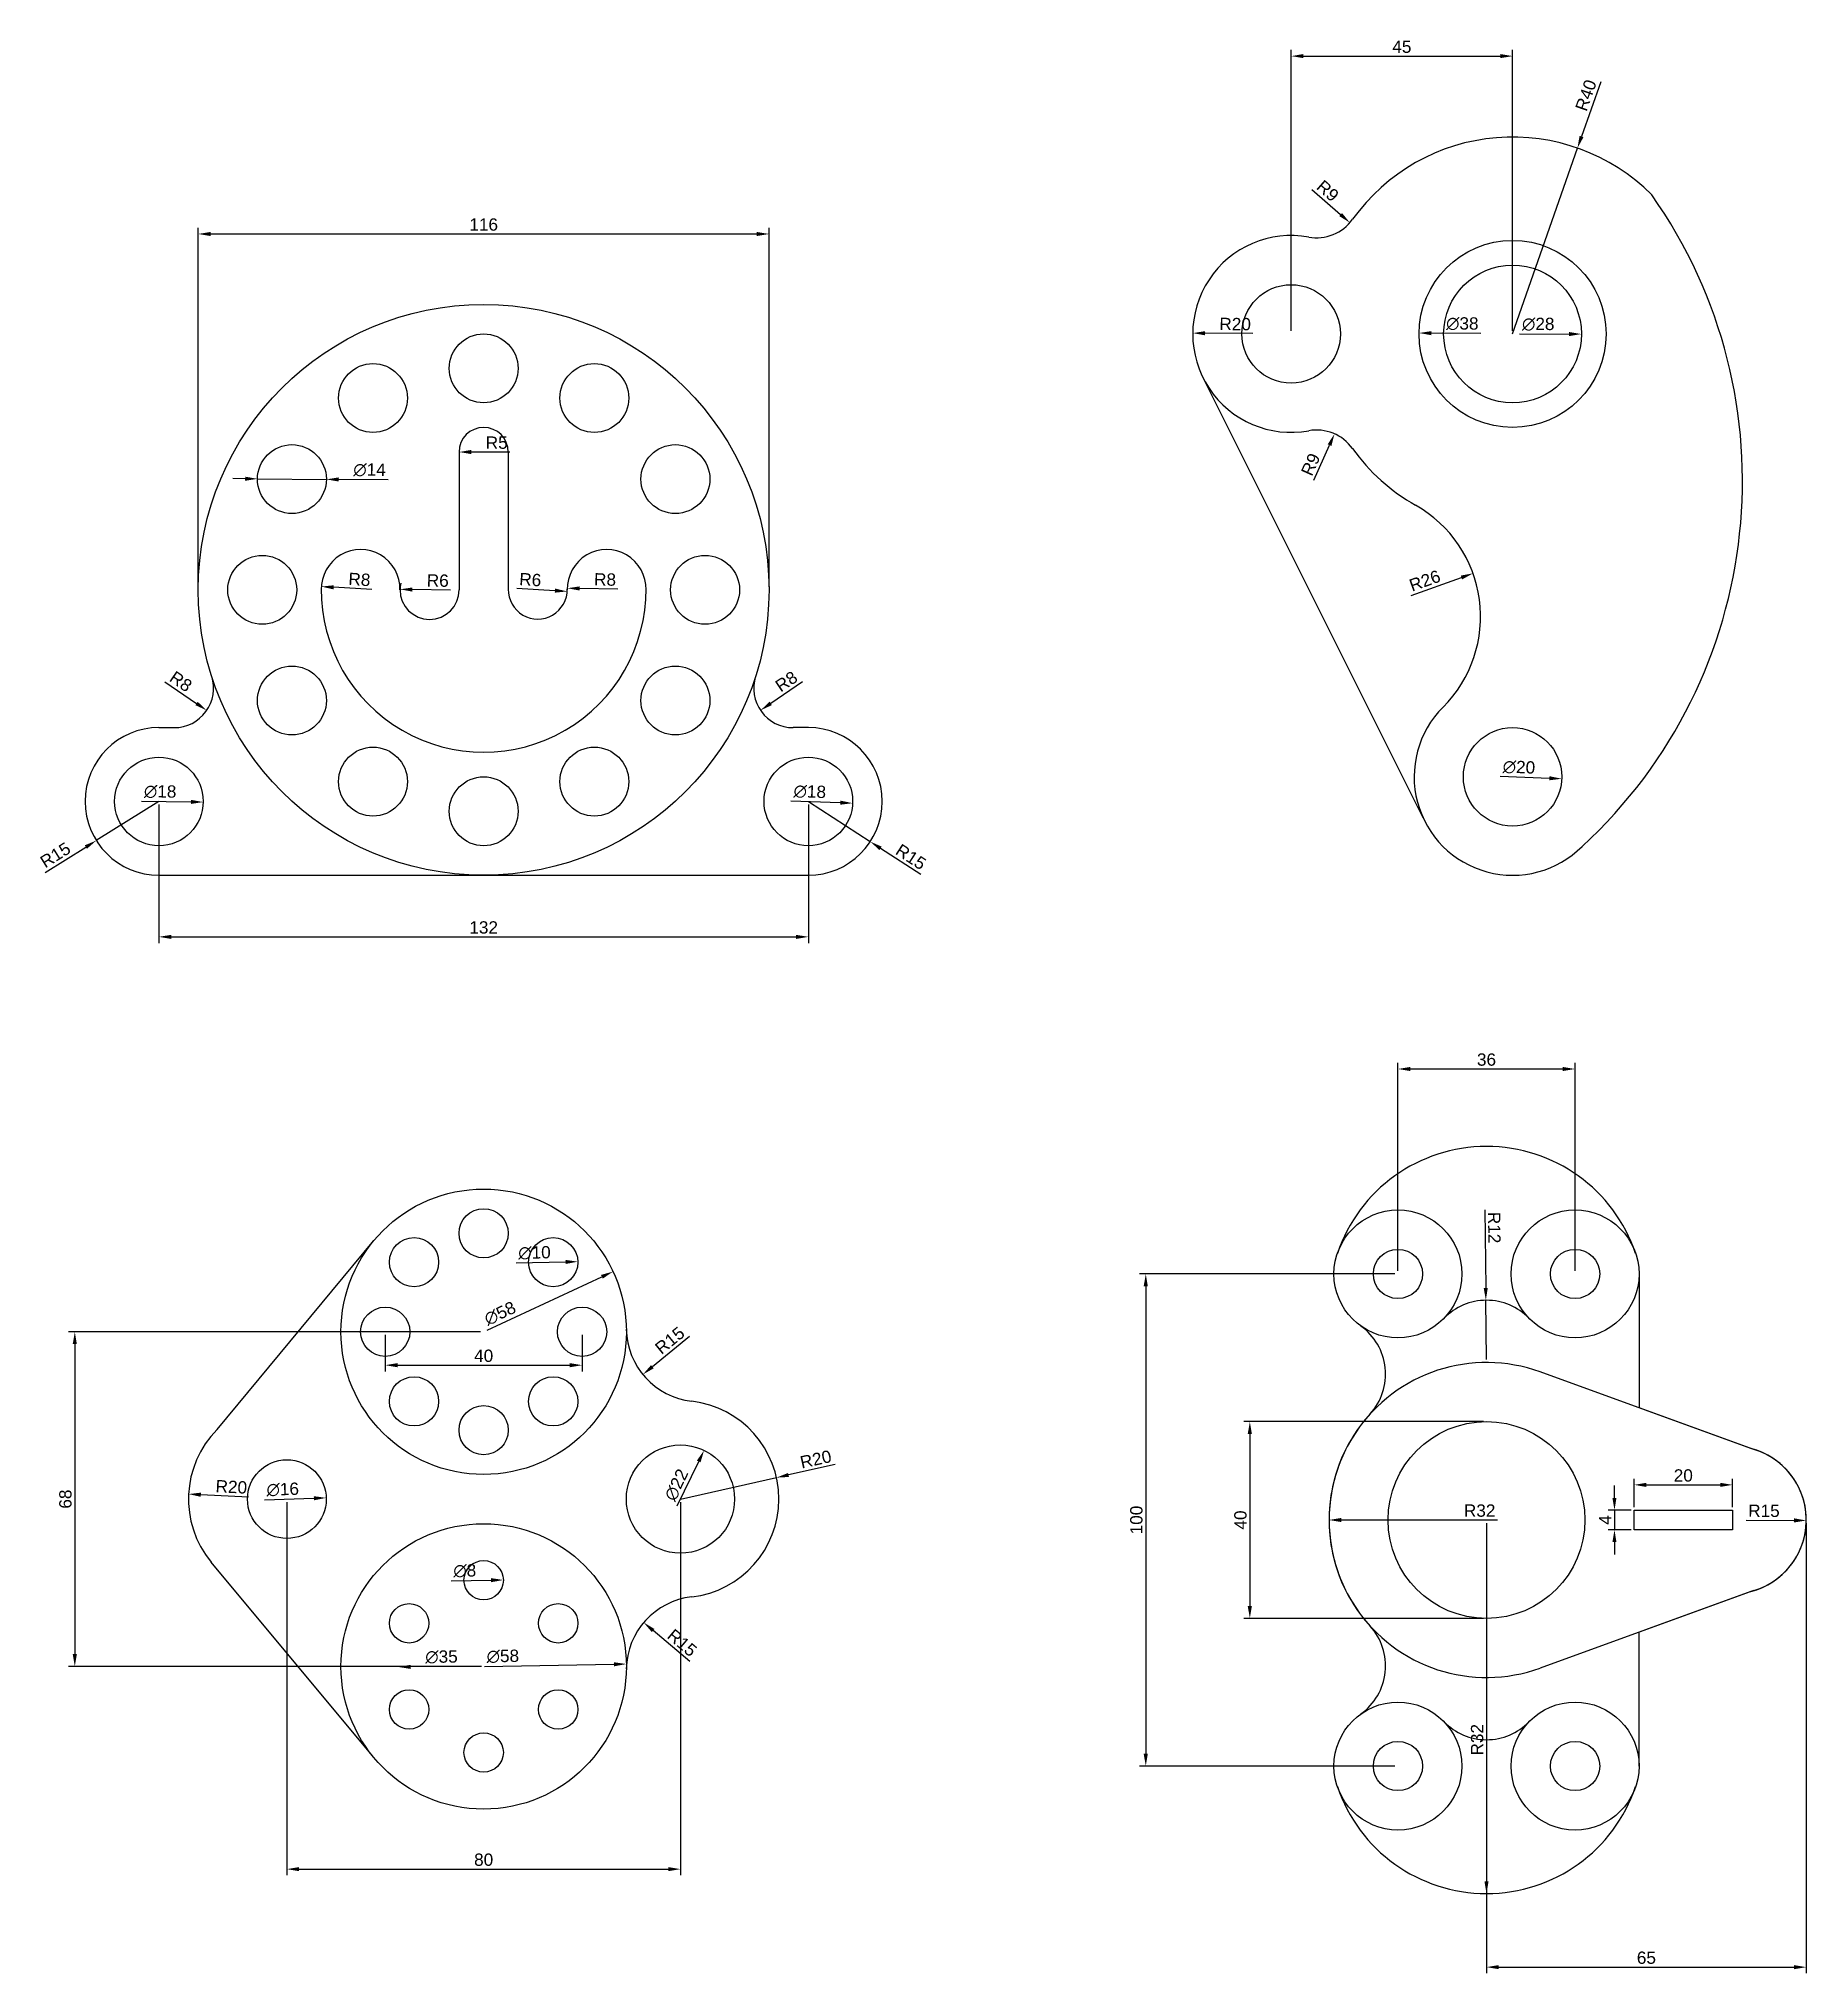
# Model space of a CAD drawing. Header units: millimetres. Extents: x 3017 to 3376, y 1678 to 2071.
import ezdxf

# ---------------------------------------------------------------- set-up
doc = ezdxf.new("R2010")
doc.units = ezdxf.units.MM
doc.styles.get("Standard").update_dxf_attribs({"font": 'arial.ttf'})
doc.dimstyles.new('ISO-25', dxfattribs={"dimtxt": 2.5, "dimasz": 2.5, "dimexe": 1.25, "dimexo": 0.625, "dimtad": 1, "dimtxsty": 'Standard', "dimcen": 2.5, "dimclrd": 3, "dimclre": 3, "dimclrt": 3, "dimadec": 0, "dimazin": 0, "dimtfac": 1, "dimtmove": 0, "dimatfit": 3, "dimfxl": 1, "dimarcsym": 0})

msp = doc.modelspace()

# ---------------------------------------------------------------- blocks, each defined once
blk = doc.blocks.new('*U1')
blk.add_circle((0, 0), 7)
blk = doc.blocks.new('*U2')
at = {"color": 0, "linetype": 'ByBlock', "lineweight": -2, "transparency": 16777216}
blk.add_blockref('*U1', (3107.09, 2004.37), dxfattribs=at)
for p, rotation in [((3084.59, 1998.34), 29.99999999999999), ((3129.59, 1998.34), 329.9999999999999), ((3068.12, 1981.87), 59.99999999999999), ((3146.06, 1981.87), 300.0000000000001), ((3062.09, 1959.37), 90), ((3152.09, 1959.37), 270), ((3068.12, 1936.87), 120), ((3146.06, 1936.87), 240), ((3084.59, 1920.4), 150), ((3129.59, 1920.4), 210), ((3107.09, 1914.37), 180)]:
    blk.add_blockref('*U1', p, dxfattribs=dict(at, rotation=rotation))
blk = doc.blocks.new('*U3')
blk.add_circle((0, 0), 5)
blk = doc.blocks.new('*U4')
at = {"color": 0, "linetype": 'ByBlock', "lineweight": -2, "transparency": 16777216}
blk.add_blockref('*U3', (3083.88, 1760.28), dxfattribs=at)
for p, rotation in [((3069.73, 1754.42), 45.00000000000001), ((3098.02, 1754.42), 315), ((3063.88, 1740.28), 90), ((3103.88, 1740.28), 270), ((3069.73, 1726.13), 135), ((3098.02, 1726.13), 225), ((3083.88, 1720.28), 180)]:
    blk.add_blockref('*U3', p, dxfattribs=dict(at, rotation=rotation))
blk = doc.blocks.new('*U5')
blk.add_circle((0, 0), 4)
blk = doc.blocks.new('*U6')
at = {"color": 0, "linetype": 'ByBlock', "lineweight": -2, "transparency": 16777216}
blk.add_blockref('*U5', (3083.88, 1689.78), dxfattribs=at)
for p, rotation in [((3068.72, 1681.03), 59.99999999999999), ((3099.03, 1681.03), 299.9999999999999), ((3068.72, 1663.53), 120), ((3099.03, 1663.53), 240), ((3083.88, 1654.78), 180)]:
    blk.add_blockref('*U5', p, dxfattribs=dict(at, rotation=rotation))
blk = doc.blocks.new('*D7')
at = {"color": 3, "lineweight": -2, "transparency": 16777216}
for p, q in [((3049.09, 1959.99), (3049.09, 2032.93)), ((3165.09, 1959.99), (3165.09, 2032.93)), ((3051.59, 2031.68), (3162.59, 2031.68))]:
    blk.add_line(p, q, dxfattribs=at)
at = {"color": 3, "transparency": 16777216}
for points in [[(3051.59, 2032.09), (3051.59, 2031.26), (3049.09, 2031.68)], [(3162.59, 2032.09), (3162.59, 2031.26), (3165.09, 2031.68)]]:
    blk.add_solid(points, dxfattribs=at)
at = {"layer": 'Defpoints', "color": 0, "transparency": 16777216}
for p in [(3165.09, 2031.68), (3049.09, 1959.37), (3165.09, 1959.37)]:
    blk.add_point(p, dxfattribs=at)
at = {"color": 3, "transparency": 16777216, "insert": (3107.09, 2033.58), "char_height": 2.5, "attachment_point": 5}
blk.add_mtext('116', dxfattribs=at)
blk = doc.blocks.new('*D8')
at = {"color": 3, "lineweight": -2, "transparency": 16777216}
for p, q in [((3041.09, 1915.74), (3041.09, 1887.6)), ((3173.09, 1915.74), (3173.09, 1887.6)), ((3043.59, 1888.85), (3170.59, 1888.85))]:
    blk.add_line(p, q, dxfattribs=at)
at = {"color": 3, "transparency": 16777216}
for points in [[(3043.59, 1889.26), (3043.59, 1888.43), (3041.09, 1888.85)], [(3170.59, 1889.26), (3170.59, 1888.43), (3173.09, 1888.85)]]:
    blk.add_solid(points, dxfattribs=at)
at = {"layer": 'Defpoints', "color": 0, "transparency": 16777216}
for p in [(3041.09, 1916.37), (3173.09, 1916.37), (3173.09, 1888.85)]:
    blk.add_point(p, dxfattribs=at)
at = {"color": 3, "transparency": 16777216, "insert": (3107.09, 1890.75), "char_height": 2.5, "attachment_point": 5}
blk.add_mtext('132', dxfattribs=at)
blk = doc.blocks.new('*D9')
at = {"color": 3, "lineweight": -2, "transparency": 16777216}
for p, q in [((3041.09, 1916.37), (3028.36, 1908.42)), ((3017.98, 1901.94), (3026.24, 1907.1))]:
    blk.add_line(p, q, dxfattribs=at)
at = {"color": 3, "transparency": 16777216}
blk.add_solid([(3026.02, 1907.45), (3026.46, 1906.75), (3028.36, 1908.42)], dxfattribs=at)
at = {"layer": 'Defpoints', "color": 0, "transparency": 16777216}
for p in [(3041.09, 1916.37), (3028.36, 1908.42)]:
    blk.add_point(p, dxfattribs=at)
at = {"color": 3, "transparency": 16777216, "insert": (3020.04, 1905.47), "char_height": 2.5, "attachment_point": 5, "rotation": 31.9768}
blk.add_mtext('R15', dxfattribs=at)
blk = doc.blocks.new('*D10')
at = {"color": 3, "lineweight": -2, "transparency": 16777216}
blk.add_line((3037.53, 1916.42), (3047.59, 1916.28), dxfattribs=at)
at = {"color": 3, "transparency": 16777216}
blk.add_solid([(3047.59, 1916.69), (3047.58, 1915.86), (3050.09, 1916.24)], dxfattribs=at)
at = {"layer": 'Defpoints', "color": 0, "transparency": 16777216}
for p in [(3032.09, 1916.49), (3050.09, 1916.24)]:
    blk.add_point(p, dxfattribs=at)
at = {"color": 3, "transparency": 16777216, "insert": (3041.34, 1918.34), "char_height": 2.5, "attachment_point": 5, "rotation": 359.2045}
blk.add_mtext('∅18', dxfattribs=at)
blk = doc.blocks.new('*D11')
at = {"color": 3, "lineweight": -2, "transparency": 16777216}
for p, q in [((3173.09, 1916.37), (3185.67, 1908.2)), ((3195.93, 1901.53), (3187.76, 1906.83))]:
    blk.add_line(p, q, dxfattribs=at)
at = {"color": 3, "transparency": 16777216}
blk.add_solid([(3187.99, 1907.18), (3187.53, 1906.48), (3185.67, 1908.2)], dxfattribs=at)
at = {"layer": 'Defpoints', "color": 0, "transparency": 16777216}
for p in [(3173.09, 1916.37), (3185.67, 1908.2)]:
    blk.add_point(p, dxfattribs=at)
at = {"color": 3, "transparency": 16777216, "insert": (3193.93, 1905.09), "char_height": 2.5, "attachment_point": 5, "rotation": 326.9893}
blk.add_mtext('R15', dxfattribs=at)
blk = doc.blocks.new('*D12')
at = {"color": 3, "lineweight": -2, "transparency": 16777216}
blk.add_line((3169.53, 1916.5), (3179.58, 1916.12), dxfattribs=at)
at = {"color": 3, "transparency": 16777216}
blk.add_solid([(3179.6, 1916.53), (3179.57, 1915.7), (3182.08, 1916.02)], dxfattribs=at)
at = {"layer": 'Defpoints', "color": 0, "transparency": 16777216}
for p in [(3164.09, 1916.71), (3182.08, 1916.02)]:
    blk.add_point(p, dxfattribs=at)
at = {"color": 3, "transparency": 16777216, "insert": (3173.38, 1918.33), "char_height": 2.5, "attachment_point": 5, "rotation": 357.7985}
blk.add_mtext('∅18', dxfattribs=at)
blk = doc.blocks.new('*D13')
at = {"color": 3, "lineweight": -2, "transparency": 16777216}
blk.add_line((3042.3, 1940.65), (3048.74, 1936.27), dxfattribs=at)
at = {"color": 3, "transparency": 16777216}
blk.add_solid([(3048.97, 1936.62), (3048.5, 1935.93), (3050.8, 1934.87)], dxfattribs=at)
at = {"layer": 'Defpoints', "color": 0, "transparency": 16777216}
for p in [(3044.19, 1939.37), (3050.8, 1934.87)]:
    blk.add_point(p, dxfattribs=at)
at = {"color": 3, "transparency": 16777216, "insert": (3045.55, 1940.74), "char_height": 2.5, "attachment_point": 5, "rotation": 325.7758}
blk.add_mtext('R8', dxfattribs=at)
blk = doc.blocks.new('*D14')
at = {"color": 3, "lineweight": -2, "transparency": 16777216}
blk.add_line((3171.88, 1940.65), (3165.43, 1936.28), dxfattribs=at)
at = {"color": 3, "transparency": 16777216}
blk.add_solid([(3165.2, 1936.63), (3165.66, 1935.94), (3163.36, 1934.88)], dxfattribs=at)
at = {"layer": 'Defpoints', "color": 0, "transparency": 16777216}
for p in [(3169.98, 1939.37), (3163.36, 1934.88)]:
    blk.add_point(p, dxfattribs=at)
at = {"color": 3, "transparency": 16777216, "insert": (3168.62, 1940.74), "char_height": 2.5, "attachment_point": 5, "rotation": 34.1087}
blk.add_mtext('R8', dxfattribs=at)
blk = doc.blocks.new('*D15')
at = {"color": 3, "lineweight": -2, "transparency": 16777216}
blk.add_line((3084.37, 1959.41), (3076.6, 1959.88), dxfattribs=at)
at = {"color": 3, "transparency": 16777216}
blk.add_solid([(3076.62, 1960.29), (3076.57, 1959.46), (3074.1, 1960.03)], dxfattribs=at)
at = {"layer": 'Defpoints', "color": 0, "transparency": 16777216}
for p in [(3074.1, 1960.03), (3082.09, 1959.55)]:
    blk.add_point(p, dxfattribs=at)
at = {"color": 3, "transparency": 16777216, "insert": (3081.84, 1961.47), "char_height": 2.5, "attachment_point": 5, "rotation": 356.5803}
blk.add_mtext('R8', dxfattribs=at)
blk = doc.blocks.new('*D16')
at = {"color": 3, "lineweight": -2, "transparency": 16777216}
blk.add_line((3100.37, 1959.3), (3092.59, 1959.43), dxfattribs=at)
blk.add_arc((3096.09, 1959.37), 6, 167.1206, 180, dxfattribs=at)
at = {"color": 3, "transparency": 16777216}
blk.add_solid([(3092.59, 1959.84), (3092.58, 1959.01), (3090.09, 1959.47)], dxfattribs=at)
at = {"layer": 'Defpoints', "color": 0, "transparency": 16777216}
for p in [(3090.09, 1959.47), (3096.09, 1959.37)]:
    blk.add_point(p, dxfattribs=at)
at = {"color": 3, "transparency": 16777216, "insert": (3097.76, 1961.24), "char_height": 2.5, "attachment_point": 5, "rotation": 359.0573}
blk.add_mtext('R6', dxfattribs=at)
blk = doc.blocks.new('*D17')
at = {"color": 3, "lineweight": -2, "transparency": 16777216}
blk.add_line((3113.82, 1959.7), (3121.58, 1959.21), dxfattribs=at)
at = {"color": 3, "transparency": 16777216}
blk.add_solid([(3121.61, 1959.62), (3121.55, 1958.79), (3124.07, 1959.05)], dxfattribs=at)
at = {"layer": 'Defpoints', "color": 0, "transparency": 16777216}
for p in [(3118.09, 1959.43), (3124.07, 1959.05)]:
    blk.add_point(p, dxfattribs=at)
at = {"color": 3, "transparency": 16777216, "insert": (3116.57, 1961.43), "char_height": 2.5, "attachment_point": 5, "rotation": 356.3592}
blk.add_mtext('R6', dxfattribs=at)
blk = doc.blocks.new('*D18')
at = {"color": 3, "lineweight": -2, "transparency": 16777216}
blk.add_line((3134.37, 1959.51), (3126.59, 1959.64), dxfattribs=at)
at = {"color": 3, "transparency": 16777216}
blk.add_solid([(3126.59, 1960.06), (3126.58, 1959.23), (3124.09, 1959.69)], dxfattribs=at)
at = {"layer": 'Defpoints', "color": 0, "transparency": 16777216}
for p in [(3124.09, 1959.69), (3132.09, 1959.55)]:
    blk.add_point(p, dxfattribs=at)
at = {"color": 3, "transparency": 16777216, "insert": (3131.76, 1961.46), "char_height": 2.5, "attachment_point": 5, "rotation": 359.0312}
blk.add_mtext('R8', dxfattribs=at)
blk = doc.blocks.new('*D19')
at = {"color": 3, "lineweight": -2, "transparency": 16777216}
blk.add_line((3112.39, 1987.36), (3104.59, 1987.37), dxfattribs=at)
at = {"color": 3, "transparency": 16777216}
blk.add_solid([(3104.59, 1987.79), (3104.59, 1986.95), (3102.09, 1987.37)], dxfattribs=at)
at = {"layer": 'Defpoints', "color": 0, "transparency": 16777216}
for p in [(3102.09, 1987.37), (3107.09, 1987.37)]:
    blk.add_point(p, dxfattribs=at)
at = {"color": 3, "transparency": 16777216, "insert": (3109.74, 1989.26), "char_height": 2.5, "attachment_point": 5, "rotation": 359.945}
blk.add_mtext('R5', dxfattribs=at)
blk = doc.blocks.new('*D20')
at = {"color": 3, "lineweight": -2, "transparency": 16777216}
for p, q in [((3058.62, 1981.94), (3056.12, 1981.96)), ((3061.12, 1981.92), (3075.12, 1981.81)), ((3087.66, 1981.71), (3077.62, 1981.79))]:
    blk.add_line(p, q, dxfattribs=at)
at = {"color": 3, "transparency": 16777216}
for points in [[(3058.62, 1982.36), (3058.61, 1981.53), (3061.12, 1981.92)], [(3077.62, 1982.21), (3077.61, 1981.38), (3075.12, 1981.81)]]:
    blk.add_solid(points, dxfattribs=at)
at = {"layer": 'Defpoints', "color": 0, "transparency": 16777216}
for p in [(3061.12, 1981.92), (3075.12, 1981.81)]:
    blk.add_point(p, dxfattribs=at)
at = {"color": 3, "transparency": 16777216, "insert": (3083.9, 1983.72), "char_height": 2.5, "attachment_point": 5, "rotation": 359.5513}
blk.add_mtext('∅14', dxfattribs=at)
blk = doc.blocks.new('*D21')
at = {"color": 3, "lineweight": -2, "transparency": 16777216}
for p, q in [((3271.21, 2011.99), (3271.21, 2069.07)), ((3316.21, 2011.99), (3316.21, 2069.07)), ((3273.71, 2067.82), (3313.71, 2067.82))]:
    blk.add_line(p, q, dxfattribs=at)
at = {"color": 3, "transparency": 16777216}
for points in [[(3273.71, 2068.24), (3273.71, 2067.41), (3271.21, 2067.82)], [(3313.71, 2068.24), (3313.71, 2067.41), (3316.21, 2067.82)]]:
    blk.add_solid(points, dxfattribs=at)
at = {"layer": 'Defpoints', "color": 0, "transparency": 16777216}
for p in [(3316.21, 2067.82), (3271.21, 2011.37), (3316.21, 2011.37)]:
    blk.add_point(p, dxfattribs=at)
at = {"color": 3, "transparency": 16777216, "insert": (3293.71, 2069.72), "char_height": 2.5, "attachment_point": 5}
blk.add_mtext('45', dxfattribs=at)
blk = doc.blocks.new('*D22')
at = {"color": 3, "lineweight": -2, "transparency": 16777216}
blk.add_line((3263.42, 2011.43), (3253.71, 2011.51), dxfattribs=at)
at = {"color": 3, "transparency": 16777216}
blk.add_solid([(3253.71, 2011.93), (3253.7, 2011.09), (3251.21, 2011.53)], dxfattribs=at)
at = {"layer": 'Defpoints', "color": 0, "transparency": 16777216}
for p in [(3251.21, 2011.53), (3271.21, 2011.37)]:
    blk.add_point(p, dxfattribs=at)
at = {"color": 3, "transparency": 16777216, "insert": (3259.83, 2013.36), "char_height": 2.5, "attachment_point": 5, "rotation": 359.5328}
blk.add_mtext('R20', dxfattribs=at)
blk = doc.blocks.new('*D23')
at = {"color": 3, "lineweight": -2, "transparency": 16777216}
blk.add_line((3275.4, 2040.75), (3281.27, 2035.62), dxfattribs=at)
at = {"color": 3, "transparency": 16777216}
blk.add_solid([(3281.54, 2035.94), (3280.99, 2035.31), (3283.15, 2033.98)], dxfattribs=at)
at = {"layer": 'Defpoints', "color": 0, "transparency": 16777216}
for p in [(3276.37, 2039.9), (3283.15, 2033.98)]:
    blk.add_point(p, dxfattribs=at)
at = {"color": 3, "transparency": 16777216, "insert": (3278.65, 2040.44), "char_height": 2.5, "attachment_point": 5, "rotation": 318.8223}
blk.add_mtext('R9', dxfattribs=at)
blk = doc.blocks.new('*D24')
at = {"color": 3, "lineweight": -2, "transparency": 16777216}
for p, q in [((3334.12, 2062.62), (3330.23, 2051.49)), ((3316.21, 2011.37), (3329.4, 2049.13))]:
    blk.add_line(p, q, dxfattribs=at)
at = {"color": 3, "transparency": 16777216}
blk.add_solid([(3329.83, 2051.63), (3330.62, 2051.35), (3329.4, 2049.13)], dxfattribs=at)
at = {"layer": 'Defpoints', "color": 0, "transparency": 16777216}
for p in [(3329.4, 2049.13), (3316.21, 2011.37)]:
    blk.add_point(p, dxfattribs=at)
at = {"color": 3, "transparency": 16777216, "insert": (3331.13, 2059.85), "char_height": 2.5, "attachment_point": 5, "rotation": 70.7365}
blk.add_mtext('R40', dxfattribs=at)
blk = doc.blocks.new('*D25')
at = {"color": 3, "lineweight": -2, "transparency": 16777216}
blk.add_line((3317.65, 2011.36), (3327.71, 2011.34), dxfattribs=at)
at = {"color": 3, "transparency": 16777216}
blk.add_solid([(3327.71, 2011.76), (3327.71, 2010.93), (3330.21, 2011.34)], dxfattribs=at)
at = {"layer": 'Defpoints', "color": 0, "transparency": 16777216}
for p in [(3302.21, 2011.4), (3330.21, 2011.34)]:
    blk.add_point(p, dxfattribs=at)
at = {"color": 3, "transparency": 16777216, "insert": (3321.43, 2013.33), "char_height": 2.5, "attachment_point": 5, "rotation": 359.8796}
blk.add_mtext('∅28', dxfattribs=at)
blk = doc.blocks.new('*D26')
at = {"color": 3, "lineweight": -2, "transparency": 16777216}
blk.add_line((3309.76, 2011.43), (3299.71, 2011.52), dxfattribs=at)
at = {"color": 3, "transparency": 16777216}
blk.add_solid([(3299.71, 2011.94), (3299.7, 2011.11), (3297.21, 2011.55)], dxfattribs=at)
at = {"layer": 'Defpoints', "color": 0, "transparency": 16777216}
for p in [(3297.21, 2011.55), (3335.21, 2011.19)]:
    blk.add_point(p, dxfattribs=at)
at = {"color": 3, "transparency": 16777216, "insert": (3306, 2013.43), "char_height": 2.5, "attachment_point": 5, "rotation": 359.4637}
blk.add_mtext('∅38', dxfattribs=at)
blk = doc.blocks.new('*D27')
at = {"color": 3, "lineweight": -2, "transparency": 16777216}
blk.add_line((3295.63, 1958.21), (3305.82, 1961.87), dxfattribs=at)
at = {"color": 3, "transparency": 16777216}
blk.add_solid([(3305.68, 1962.26), (3305.96, 1961.48), (3308.18, 1962.72)], dxfattribs=at)
at = {"layer": 'Defpoints', "color": 0, "transparency": 16777216}
for p in [(3308.18, 1962.72), (3283.71, 1953.92)]:
    blk.add_point(p, dxfattribs=at)
at = {"color": 3, "transparency": 16777216, "insert": (3298.38, 1961.22), "char_height": 2.5, "attachment_point": 5, "rotation": 19.7641}
blk.add_mtext('R26', dxfattribs=at)
blk = doc.blocks.new('*D28')
at = {"color": 3, "lineweight": -2, "transparency": 16777216}
blk.add_line((3313.67, 1921.47), (3323.7, 1921.08), dxfattribs=at)
at = {"color": 3, "transparency": 16777216}
blk.add_solid([(3323.72, 1921.49), (3323.68, 1920.66), (3326.2, 1920.98)], dxfattribs=at)
at = {"layer": 'Defpoints', "color": 0, "transparency": 16777216}
for p in [(3306.21, 1921.76), (3326.2, 1920.98)]:
    blk.add_point(p, dxfattribs=at)
at = {"color": 3, "transparency": 16777216, "insert": (3317.51, 1923.29), "char_height": 2.5, "attachment_point": 5, "rotation": 357.7659}
blk.add_mtext('∅20', dxfattribs=at)
blk = doc.blocks.new('*D29')
at = {"color": 3, "lineweight": -2, "transparency": 16777216}
blk.add_line((3275.85, 1981.66), (3279.01, 1988.77), dxfattribs=at)
at = {"color": 3, "transparency": 16777216}
blk.add_solid([(3278.63, 1988.94), (3279.39, 1988.6), (3280.02, 1991.06)], dxfattribs=at)
at = {"layer": 'Defpoints', "color": 0, "transparency": 16777216}
for p in [(3280.02, 1991.06), (3276.37, 1982.83)]:
    blk.add_point(p, dxfattribs=at)
at = {"color": 3, "transparency": 16777216, "insert": (3275.18, 1984.84), "char_height": 2.5, "attachment_point": 5, "rotation": 66.0882}
blk.add_mtext('R9', dxfattribs=at)
blk = doc.blocks.new('*D30')
at = {"color": 3, "lineweight": -2, "transparency": 16777216}
blk.add_line((3107.82, 1808.95), (3131.12, 1819.78), dxfattribs=at)
at = {"color": 3, "transparency": 16777216}
blk.add_solid([(3130.94, 1820.15), (3131.29, 1819.4), (3133.38, 1820.83)], dxfattribs=at)
at = {"layer": 'Defpoints', "color": 0, "transparency": 16777216}
for p in [(3133.38, 1820.83), (3080.79, 1796.37)]:
    blk.add_point(p, dxfattribs=at)
at = {"color": 3, "transparency": 16777216, "insert": (3110.42, 1812.33), "char_height": 2.5, "attachment_point": 5, "rotation": 24.9407}
blk.add_mtext('∅58', dxfattribs=at)
blk = doc.blocks.new('*D31')
at = {"color": 3, "lineweight": -2, "transparency": 16777216}
blk.add_line((3113.69, 1822.6), (3123.73, 1822.79), dxfattribs=at)
at = {"color": 3, "transparency": 16777216}
blk.add_solid([(3123.72, 1823.21), (3123.74, 1822.38), (3126.23, 1822.84)], dxfattribs=at)
at = {"layer": 'Defpoints', "color": 0, "transparency": 16777216}
for p in [(3116.23, 1822.65), (3126.23, 1822.84)]:
    blk.add_point(p, dxfattribs=at)
at = {"color": 3, "transparency": 16777216, "insert": (3117.42, 1824.64), "char_height": 2.5, "attachment_point": 5, "rotation": 1.1251}
blk.add_mtext('∅10', dxfattribs=at)
blk = doc.blocks.new('*D32')
at = {"color": 3, "lineweight": -2, "transparency": 16777216}
for p, q in [((3087.09, 1807.98), (3087.09, 1800.56)), ((3127.09, 1807.98), (3127.09, 1800.56)), ((3089.59, 1801.81), (3124.59, 1801.81))]:
    blk.add_line(p, q, dxfattribs=at)
at = {"color": 3, "transparency": 16777216}
for points in [[(3089.59, 1802.23), (3089.59, 1801.39), (3087.09, 1801.81)], [(3124.59, 1802.23), (3124.59, 1801.39), (3127.09, 1801.81)]]:
    blk.add_solid(points, dxfattribs=at)
at = {"layer": 'Defpoints', "color": 0, "transparency": 16777216}
for p in [(3087.09, 1808.6), (3127.09, 1808.6), (3127.09, 1801.81)]:
    blk.add_point(p, dxfattribs=at)
at = {"color": 3, "transparency": 16777216, "insert": (3107.09, 1803.71), "char_height": 2.5, "attachment_point": 5}
blk.add_mtext('40', dxfattribs=at)
blk = doc.blocks.new('*D33')
at = {"color": 3, "lineweight": -2, "transparency": 16777216}
blk.add_line((3148.94, 1807.64), (3141.38, 1801.49), dxfattribs=at)
at = {"color": 3, "transparency": 16777216}
blk.add_solid([(3141.11, 1801.82), (3141.64, 1801.17), (3139.44, 1799.92)], dxfattribs=at)
at = {"layer": 'Defpoints', "color": 0, "transparency": 16777216}
for p in [(3151.08, 1809.37), (3139.44, 1799.92)]:
    blk.add_point(p, dxfattribs=at)
at = {"color": 3, "transparency": 16777216, "insert": (3144.93, 1806.83), "char_height": 2.5, "attachment_point": 5, "rotation": 39.0817}
blk.add_mtext('R15', dxfattribs=at)
blk = doc.blocks.new('*D34')
at = {"color": 3, "lineweight": -2, "transparency": 16777216}
for p, q in [((3178.53, 1781.62), (3169.05, 1779.51)), ((3147.09, 1774.6), (3166.61, 1778.96))]:
    blk.add_line(p, q, dxfattribs=at)
at = {"color": 3, "transparency": 16777216}
blk.add_solid([(3168.95, 1779.91), (3169.14, 1779.1), (3166.61, 1778.96)], dxfattribs=at)
at = {"layer": 'Defpoints', "color": 0, "transparency": 16777216}
for p in [(3166.61, 1778.96), (3147.09, 1774.6)]:
    blk.add_point(p, dxfattribs=at)
at = {"color": 3, "transparency": 16777216, "insert": (3174.59, 1782.69), "char_height": 2.5, "attachment_point": 5, "rotation": 12.5883}
blk.add_mtext('R20', dxfattribs=at)
blk = doc.blocks.new('*D35')
at = {"color": 3, "lineweight": -2, "transparency": 16777216}
blk.add_line((3146.42, 1773.23), (3150.8, 1782.25), dxfattribs=at)
at = {"color": 3, "transparency": 16777216}
blk.add_solid([(3150.42, 1782.43), (3151.17, 1782.07), (3151.89, 1784.5)], dxfattribs=at)
at = {"layer": 'Defpoints', "color": 0, "transparency": 16777216}
for p in [(3151.89, 1784.5), (3142.28, 1764.71)]:
    blk.add_point(p, dxfattribs=at)
at = {"color": 3, "transparency": 16777216, "insert": (3146.29, 1777.48), "char_height": 2.5, "attachment_point": 5, "rotation": 64.1183}
blk.add_mtext('∅22', dxfattribs=at)
blk = doc.blocks.new('*D36')
at = {"color": 3, "lineweight": -2, "transparency": 16777216}
blk.add_line((3062.54, 1774.46), (3072.58, 1774.77), dxfattribs=at)
at = {"color": 3, "transparency": 16777216}
blk.add_solid([(3072.57, 1775.19), (3072.6, 1774.36), (3075.08, 1774.85)], dxfattribs=at)
at = {"layer": 'Defpoints', "color": 0, "transparency": 16777216}
for p in [(3059.09, 1774.35), (3075.08, 1774.85)]:
    blk.add_point(p, dxfattribs=at)
at = {"color": 3, "transparency": 16777216, "insert": (3066.25, 1776.55), "char_height": 2.5, "attachment_point": 5, "rotation": 1.7869}
blk.add_mtext('∅16', dxfattribs=at)
blk = doc.blocks.new('*D37')
at = {"color": 3, "lineweight": -2, "transparency": 16777216}
blk.add_line((3059.31, 1775), (3049.61, 1775.49), dxfattribs=at)
at = {"color": 3, "transparency": 16777216}
blk.add_solid([(3049.63, 1775.91), (3049.59, 1775.07), (3047.11, 1775.62)], dxfattribs=at)
at = {"layer": 'Defpoints', "color": 0, "transparency": 16777216}
for p in [(3047.11, 1775.62), (3067.09, 1774.6)]:
    blk.add_point(p, dxfattribs=at)
at = {"color": 3, "transparency": 16777216, "insert": (3055.81, 1777.08), "char_height": 2.5, "attachment_point": 5, "rotation": 357.0953}
blk.add_mtext('R20', dxfattribs=at)
blk = doc.blocks.new('*D38')
at = {"color": 3, "lineweight": -2, "transparency": 16777216}
blk.add_line((3148.97, 1741.61), (3141.53, 1747.9), dxfattribs=at)
at = {"color": 3, "transparency": 16777216}
blk.add_solid([(3141.8, 1748.21), (3141.26, 1747.58), (3139.62, 1749.51)], dxfattribs=at)
at = {"layer": 'Defpoints', "color": 0, "transparency": 16777216}
for p in [(3139.62, 1749.51), (3151.08, 1739.83)]:
    blk.add_point(p, dxfattribs=at)
at = {"color": 3, "transparency": 16777216, "insert": (3147.43, 1745.4), "char_height": 2.5, "attachment_point": 5, "rotation": 319.8232}
blk.add_mtext('R15', dxfattribs=at)
blk = doc.blocks.new('*D39')
at = {"color": 3, "lineweight": -2, "transparency": 16777216}
blk.add_line((3107.25, 1740.61), (3133.58, 1741.04), dxfattribs=at)
at = {"color": 3, "transparency": 16777216}
blk.add_solid([(3133.58, 1741.45), (3133.59, 1740.62), (3136.08, 1741.08)], dxfattribs=at)
at = {"layer": 'Defpoints', "color": 0, "transparency": 16777216}
for p in [(3078.09, 1740.13), (3136.08, 1741.08)]:
    blk.add_point(p, dxfattribs=at)
at = {"color": 3, "transparency": 16777216, "insert": (3110.99, 1742.64), "char_height": 2.5, "attachment_point": 5, "rotation": 0.9419}
blk.add_mtext('∅58', dxfattribs=at)
blk = doc.blocks.new('*D40')
at = {"color": 3, "lineweight": -2, "transparency": 16777216}
blk.add_line((3100.47, 1758.02), (3108.59, 1758.12), dxfattribs=at)
at = {"color": 3, "transparency": 16777216}
blk.add_solid([(3108.58, 1758.54), (3108.59, 1757.71), (3111.09, 1758.16)], dxfattribs=at)
at = {"layer": 'Defpoints', "color": 0, "transparency": 16777216}
for p in [(3103.09, 1758.05), (3111.09, 1758.16)]:
    blk.add_point(p, dxfattribs=at)
at = {"color": 3, "transparency": 16777216, "insert": (3103.25, 1760.02), "char_height": 2.5, "attachment_point": 5, "rotation": 0.7556}
blk.add_mtext('∅8', dxfattribs=at)
blk = doc.blocks.new('*D41')
at = {"color": 3, "lineweight": -2, "transparency": 16777216}
blk.add_line((3102.32, 1740.57), (3092.25, 1740.51), dxfattribs=at)
at = {"color": 3, "transparency": 16777216}
blk.add_solid([(3092.25, 1740.92), (3092.25, 1740.09), (3089.75, 1740.49)], dxfattribs=at)
at = {"layer": 'Defpoints', "color": 0, "transparency": 16777216}
for p in [(3089.75, 1740.49), (3124.75, 1740.72)]:
    blk.add_point(p, dxfattribs=at)
at = {"color": 3, "transparency": 16777216, "insert": (3098.52, 1742.52), "char_height": 2.5, "attachment_point": 5, "rotation": 0.381}
blk.add_mtext('∅35', dxfattribs=at)
blk = doc.blocks.new('*D42')
at = {"color": 3, "lineweight": -2, "transparency": 16777216}
for p, q in [((3106.46, 1808.6), (3022.74, 1808.6)), ((3023.99, 1806.1), (3023.99, 1743.11)), ((3106.62, 1740.61), (3022.74, 1740.61))]:
    blk.add_line(p, q, dxfattribs=at)
at = {"color": 3, "transparency": 16777216}
for points in [[(3023.57, 1806.1), (3024.41, 1806.1), (3023.99, 1808.6)], [(3023.57, 1743.11), (3024.41, 1743.11), (3023.99, 1740.61)]]:
    blk.add_solid(points, dxfattribs=at)
at = {"layer": 'Defpoints', "color": 0, "transparency": 16777216}
for p in [(3107.09, 1808.6), (3023.99, 1740.61), (3107.25, 1740.61)]:
    blk.add_point(p, dxfattribs=at)
at = {"color": 3, "transparency": 16777216, "insert": (3022.09, 1774.6), "char_height": 2.5, "attachment_point": 5, "rotation": 90}
blk.add_mtext('68', dxfattribs=at)
blk = doc.blocks.new('*D43')
at = {"color": 3, "lineweight": -2, "transparency": 16777216}
for p, q in [((3067.09, 1773.98), (3067.09, 1698.16)), ((3147.09, 1773.98), (3147.09, 1698.16)), ((3069.59, 1699.41), (3144.59, 1699.41))]:
    blk.add_line(p, q, dxfattribs=at)
at = {"color": 3, "transparency": 16777216}
for points in [[(3069.59, 1699.82), (3069.59, 1698.99), (3067.09, 1699.41)], [(3144.59, 1699.82), (3144.59, 1698.99), (3147.09, 1699.41)]]:
    blk.add_solid(points, dxfattribs=at)
at = {"layer": 'Defpoints', "color": 0, "transparency": 16777216}
for p in [(3067.09, 1774.6), (3147.09, 1774.6), (3147.09, 1699.41)]:
    blk.add_point(p, dxfattribs=at)
at = {"color": 3, "transparency": 16777216, "insert": (3107.09, 1701.31), "char_height": 2.5, "attachment_point": 5}
blk.add_mtext('80', dxfattribs=at)
blk = doc.blocks.new('*D44')
at = {"color": 3, "lineweight": -2, "transparency": 16777216}
for p, q in [((3292.91, 1820.98), (3292.91, 1863.25)), ((3295.41, 1862), (3326.41, 1862)), ((3328.91, 1820.98), (3328.91, 1863.25))]:
    blk.add_line(p, q, dxfattribs=at)
at = {"color": 3, "transparency": 16777216}
for points in [[(3295.41, 1862.41), (3295.41, 1861.58), (3292.91, 1862)], [(3326.41, 1862.41), (3326.41, 1861.58), (3328.91, 1862)]]:
    blk.add_solid(points, dxfattribs=at)
at = {"layer": 'Defpoints', "color": 0, "transparency": 16777216}
for p in [(3328.91, 1862), (3292.91, 1820.35), (3328.91, 1820.35)]:
    blk.add_point(p, dxfattribs=at)
at = {"color": 3, "transparency": 16777216, "insert": (3310.91, 1863.9), "char_height": 2.5, "attachment_point": 5}
blk.add_mtext('36', dxfattribs=at)
blk = doc.blocks.new('*D45')
at = {"color": 3, "lineweight": -2, "transparency": 16777216}
for p, q in [((3310.58, 1833.35), (3310.75, 1817.5)), ((3310.91, 1803), (3310.78, 1815))]:
    blk.add_line(p, q, dxfattribs=at)
at = {"color": 3, "transparency": 16777216}
blk.add_solid([(3311.17, 1817.51), (3310.34, 1817.5), (3310.78, 1815)], dxfattribs=at)
at = {"layer": 'Defpoints', "color": 0, "transparency": 16777216}
for p in [(3310.78, 1815), (3310.91, 1803)]:
    blk.add_point(p, dxfattribs=at)
at = {"color": 3, "transparency": 16777216, "insert": (3312.5, 1829.77), "char_height": 2.5, "attachment_point": 5, "rotation": 270.6356}
blk.add_mtext('R12', dxfattribs=at)
blk = doc.blocks.new('*D46')
at = {"color": 3, "lineweight": -2, "transparency": 16777216}
for p, q in [((3292.29, 1820.35), (3240.41, 1820.35)), ((3241.66, 1817.85), (3241.66, 1722.85)), ((3292.29, 1720.35), (3240.41, 1720.35))]:
    blk.add_line(p, q, dxfattribs=at)
at = {"color": 3, "transparency": 16777216}
for points in [[(3241.24, 1817.85), (3242.08, 1817.85), (3241.66, 1820.35)], [(3241.24, 1722.85), (3242.08, 1722.85), (3241.66, 1720.35)]]:
    blk.add_solid(points, dxfattribs=at)
at = {"layer": 'Defpoints', "color": 0, "transparency": 16777216}
for p in [(3292.91, 1820.35), (3241.66, 1720.35), (3292.91, 1720.35)]:
    blk.add_point(p, dxfattribs=at)
at = {"color": 3, "transparency": 16777216, "insert": (3239.76, 1770.35), "char_height": 2.5, "attachment_point": 5, "rotation": 90}
blk.add_mtext('100', dxfattribs=at)
blk = doc.blocks.new('*D47')
at = {"color": 3, "lineweight": -2, "transparency": 16777216}
for p, q in [((3310.29, 1790.35), (3261.56, 1790.35)), ((3262.81, 1787.85), (3262.81, 1752.85)), ((3310.29, 1750.35), (3261.56, 1750.35))]:
    blk.add_line(p, q, dxfattribs=at)
at = {"color": 3, "transparency": 16777216}
for points in [[(3262.39, 1787.85), (3263.22, 1787.85), (3262.81, 1790.35)], [(3262.39, 1752.85), (3263.22, 1752.85), (3262.81, 1750.35)]]:
    blk.add_solid(points, dxfattribs=at)
at = {"layer": 'Defpoints', "color": 0, "transparency": 16777216}
for p in [(3310.91, 1790.35), (3262.81, 1750.35), (3310.91, 1750.35)]:
    blk.add_point(p, dxfattribs=at)
at = {"color": 3, "transparency": 16777216, "insert": (3260.91, 1770.35), "char_height": 2.5, "attachment_point": 5, "rotation": 90}
blk.add_mtext('40', dxfattribs=at)
blk = doc.blocks.new('*D48')
at = {"color": 3, "lineweight": -2, "transparency": 16777216}
blk.add_line((3313.12, 1770.35), (3281.41, 1770.35), dxfattribs=at)
at = {"color": 3, "transparency": 16777216}
blk.add_solid([(3281.41, 1770.77), (3281.41, 1769.93), (3278.91, 1770.35)], dxfattribs=at)
at = {"layer": 'Defpoints', "color": 0, "transparency": 16777216}
for p in [(3278.91, 1770.35), (3310.91, 1770.35)]:
    blk.add_point(p, dxfattribs=at)
at = {"color": 3, "transparency": 16777216, "insert": (3309.52, 1772.25), "char_height": 2.5, "attachment_point": 5}
blk.add_mtext('R32', dxfattribs=at)
blk = doc.blocks.new('*D49')
at = {"color": 3, "lineweight": -2, "transparency": 16777216}
for p, q in [((3340.91, 1772.98), (3340.91, 1778.74)), ((3343.41, 1777.49), (3358.41, 1777.49)), ((3360.91, 1772.98), (3360.91, 1778.74))]:
    blk.add_line(p, q, dxfattribs=at)
at = {"color": 3, "transparency": 16777216}
for points in [[(3343.41, 1777.91), (3343.41, 1777.07), (3340.91, 1777.49)], [(3358.41, 1777.91), (3358.41, 1777.07), (3360.91, 1777.49)]]:
    blk.add_solid(points, dxfattribs=at)
at = {"layer": 'Defpoints', "color": 0, "transparency": 16777216}
for p in [(3360.91, 1777.49), (3340.91, 1772.35), (3360.91, 1772.35)]:
    blk.add_point(p, dxfattribs=at)
at = {"color": 3, "transparency": 16777216, "insert": (3350.91, 1779.39), "char_height": 2.5, "attachment_point": 5}
blk.add_mtext('20', dxfattribs=at)
blk = doc.blocks.new('*D50')
at = {"color": 3, "lineweight": -2, "transparency": 16777216}
for p, q in [((3336.92, 1774.85), (3336.92, 1777.35)), ((3340.29, 1772.35), (3335.67, 1772.35)), ((3336.92, 1772.35), (3336.92, 1768.35)), ((3340.29, 1768.35), (3335.67, 1768.35)), ((3336.92, 1765.85), (3336.92, 1763.35))]:
    blk.add_line(p, q, dxfattribs=at)
at = {"color": 3, "transparency": 16777216}
for points in [[(3336.5, 1774.85), (3337.33, 1774.85), (3336.92, 1772.35)], [(3336.5, 1765.85), (3337.33, 1765.85), (3336.92, 1768.35)]]:
    blk.add_solid(points, dxfattribs=at)
at = {"layer": 'Defpoints', "color": 0, "transparency": 16777216}
for p in [(3340.91, 1772.35), (3336.92, 1768.35), (3340.91, 1768.35)]:
    blk.add_point(p, dxfattribs=at)
at = {"color": 3, "transparency": 16777216, "insert": (3335.04, 1770.35), "char_height": 2.5, "attachment_point": 5, "rotation": 90}
blk.add_mtext('4', dxfattribs=at)
blk = doc.blocks.new('*D51')
at = {"color": 3, "lineweight": -2, "transparency": 16777216}
blk.add_line((3363.67, 1770.33), (3373.41, 1770.27), dxfattribs=at)
at = {"color": 3, "transparency": 16777216}
blk.add_solid([(3373.42, 1770.69), (3373.41, 1769.85), (3375.91, 1770.25)], dxfattribs=at)
at = {"layer": 'Defpoints', "color": 0, "transparency": 16777216}
for p in [(3360.91, 1770.35), (3375.91, 1770.25)]:
    blk.add_point(p, dxfattribs=at)
at = {"color": 3, "transparency": 16777216, "insert": (3367.3, 1772.21), "char_height": 2.5, "attachment_point": 5, "rotation": 359.6217}
blk.add_mtext('R15', dxfattribs=at)
blk = doc.blocks.new('*D52')
at = {"color": 3, "lineweight": -2, "transparency": 16777216}
blk.add_line((3310.91, 1729.3), (3310.91, 1696.93), dxfattribs=at)
at = {"color": 3, "transparency": 16777216}
blk.add_solid([(3310.5, 1696.93), (3311.33, 1696.93), (3310.91, 1694.43)], dxfattribs=at)
at = {"layer": 'Defpoints', "color": 0, "transparency": 16777216}
for p in [(3310.91, 1726.43), (3310.91, 1694.43)]:
    blk.add_point(p, dxfattribs=at)
at = {"color": 3, "transparency": 16777216, "insert": (3309.01, 1725.7), "char_height": 2.5, "attachment_point": 5, "rotation": 90}
blk.add_mtext('R32', dxfattribs=at)
blk = doc.blocks.new('*D53')
at = {"color": 3, "lineweight": -2, "transparency": 16777216}
for p, q in [((3310.91, 1769.73), (3310.91, 1678.24)), ((3375.91, 1769.73), (3375.91, 1678.24)), ((3313.41, 1679.49), (3373.41, 1679.49))]:
    blk.add_line(p, q, dxfattribs=at)
at = {"color": 3, "transparency": 16777216}
for points in [[(3313.41, 1679.9), (3313.41, 1679.07), (3310.91, 1679.49)], [(3373.41, 1679.9), (3373.41, 1679.07), (3375.91, 1679.49)]]:
    blk.add_solid(points, dxfattribs=at)
at = {"layer": 'Defpoints', "color": 0, "transparency": 16777216}
for p in [(3310.91, 1770.35), (3375.91, 1770.35), (3375.91, 1679.49)]:
    blk.add_point(p, dxfattribs=at)
at = {"color": 3, "transparency": 16777216, "insert": (3343.41, 1681.39), "char_height": 2.5, "attachment_point": 5}
blk.add_mtext('65', dxfattribs=at)

# ---------------------------------------------------------------- dimensions: what is measured, and where the dimension line sits
at = {"color": 114, "true_color": 0x139b48}
for base, p1, p2, picture, middle in [((3316.206, 2067.825), (3271.206, 2011.368), (3316.206, 2011.368), '*D21', (3293.706, 2069.721)), ((3165.087, 2031.676), (3049.087, 1959.368), (3165.087, 1959.368), '*D7', (3107.087, 2033.578)), ((3173.087, 1888.845), (3041.087, 1916.368), (3173.087, 1916.368), '*D8', (3107.087, 1890.748)), ((3328.913, 1861.998), (3292.913, 1820.352), (3328.913, 1820.352), '*D44', (3310.913, 1863.9)), ((3127.087, 1801.809), (3087.087, 1808.602), (3127.087, 1808.602), '*D32', (3107.087, 1803.71)), ((3360.913, 1777.49), (3340.913, 1772.352), (3360.913, 1772.352), '*D49', (3350.913, 1779.392)), ((3147.087, 1699.406), (3067.087, 1774.602), (3147.087, 1774.602), '*D43', (3107.087, 1701.307)), ((3375.913, 1679.487), (3310.913, 1770.352), (3375.913, 1770.352), '*D53', (3343.413, 1681.388))]:
    dim = msp.add_linear_dim(base=base, p1=p1, p2=p2, dimstyle='ISO-25', dxfattribs=at)
    dim.commit()
    dim.dimension.update_dxf_attribs({"geometry": picture, "text_midpoint": middle})
for center, mpoint, picture, middle in [((3316.206, 2011.368), (3329.403, 2049.128), '*D24', (3332.929, 2059.219)), ((3276.373, 2039.904), (3283.147, 2033.978), '*D23', (3277.394, 2039.01)), ((3271.206, 2011.368), (3251.207, 2011.531), '*D22', (3259.814, 2011.461)), ((3107.087, 1987.368), (3102.087, 1987.372), '*D19', (3109.737, 1987.365)), ((3276.373, 1982.832), (3280.021, 1991.059), '*D29', (3276.923, 1984.072)), ((3082.087, 1959.55), (3074.101, 1960.027), '*D15', (3081.731, 1959.572)), ((3096.087, 1959.368), (3090.087, 1959.466), '*D16', (3097.726, 1959.341)), ((3118.087, 1959.43), (3124.075, 1959.049), '*D17', (3116.45, 1959.534)), ((3132.086, 1959.55), (3124.087, 1959.685), '*D18', (3131.73, 1959.556)), ((3283.708, 1953.923), (3308.177, 1962.715), '*D27', (3299.028, 1959.428)), ((3044.19, 1939.368), (3050.805, 1934.868), '*D13', (3044.485, 1939.167)), ((3169.983, 1939.368), (3163.36, 1934.882), '*D14', (3169.688, 1939.168)), ((3310.913, 1803.002), (3310.78, 1815.001), '*D45', (3310.616, 1829.752)), ((3151.08, 1809.374), (3139.436, 1799.918), '*D33', (3146.128, 1805.353)), ((3067.087, 1774.602), (3047.112, 1775.616), '*D37', (3055.709, 1775.18)), ((3310.913, 1770.352), (3278.913, 1770.352), '*D48', (3309.523, 1770.352)), ((3360.913, 1770.352), (3375.913, 1770.253), '*D51', (3367.292, 1770.309)), ((3151.08, 1739.831), (3139.619, 1749.508), '*D38', (3146.206, 1743.946)), ((3310.913, 1726.434), (3310.913, 1694.434), '*D52', (3310.913, 1725.701))]:
    dim = msp.add_radius_dim(center=center, mpoint=mpoint, dimstyle='ISO-25', dxfattribs=at)
    dim.commit()
    dim.dimension.update_dxf_attribs({"geometry": picture, "text_midpoint": middle, "dimtype": 164})
for p1, p2, picture, middle in [((3335.206, 2011.19), (3297.207, 2011.546), '*D26', (3305.985, 2011.463)), ((3302.206, 2011.397), (3330.206, 2011.338), '*D25', (3321.428, 2011.357)), ((3061.116, 1981.922), (3075.115, 1981.813), '*D20', (3083.885, 1981.744)), ((3306.214, 1921.757), (3326.199, 1920.978), '*D28', (3317.434, 1921.32)), ((3032.087, 1916.493), (3050.086, 1916.243), '*D10', (3041.308, 1916.365)), ((3164.093, 1916.713), (3182.08, 1916.022), '*D12', (3173.308, 1916.359)), ((3116.23, 1822.646), (3126.228, 1822.843), '*D31', (3117.458, 1822.671)), ((3080.791, 1796.374), (3133.382, 1820.831), '*D30', (3111.249, 1810.538)), ((3142.285, 1764.706), (3151.888, 1784.499), '*D35', (3148.063, 1776.615)), ((3059.09, 1774.353), (3075.083, 1774.852), '*D36', (3066.312, 1774.578)), ((3103.087, 1758.05), (3111.086, 1758.155), '*D40', (3103.28, 1758.052)), ((3078.09, 1740.126), (3136.083, 1741.079), '*D39', (3111.027, 1740.667)), ((3124.749, 1740.722), (3089.749, 1740.489), '*D41', (3098.534, 1740.547))]:
    dim = msp.add_diameter_dim_2p(p1=p1, p2=p2, dimstyle='ISO-25', dxfattribs=at)
    dim.commit()
    dim.dimension.update_dxf_attribs({"geometry": picture, "text_midpoint": middle, "dimtype": 163})
for center, mpoint, picture, middle in [((3041.087, 1916.368), (3028.363, 1908.424), '*D9', (3020.043, 1905.471)), ((3173.087, 1916.368), (3185.665, 1908.196), '*D11', (3193.931, 1905.093)), ((3147.087, 1774.602), (3166.606, 1778.961), '*D34', (3174.592, 1782.693))]:
    dim = msp.add_radius_dim(center=center, mpoint=mpoint, dimstyle='ISO-25', dxfattribs=at)
    dim.commit()
    dim.dimension.update_dxf_attribs({"geometry": picture, "text_midpoint": middle})
for base, p1, p2, picture, middle in [((3241.661, 1720.352), (3292.913, 1820.352), (3292.913, 1720.352), '*D46', (3239.759, 1770.352)), ((3023.99, 1740.605), (3107.087, 1808.602), (3107.249, 1740.605), '*D42', (3022.088, 1774.604)), ((3262.808, 1750.352), (3310.913, 1790.352), (3310.913, 1750.352), '*D47', (3260.907, 1770.352)), ((3336.917, 1768.352), (3340.913, 1772.352), (3340.913, 1768.352), '*D50', (3335.042, 1770.352))]:
    dim = msp.add_linear_dim(base=base, p1=p1, p2=p2, angle=90, dimstyle='ISO-25', dxfattribs=at)
    dim.commit()
    dim.dimension.update_dxf_attribs({"geometry": picture, "text_midpoint": middle})

# ---------------------------------------------------------------- linework, layer by layer
for p, q in [((3102.087, 1987.368), (3102.087, 1959.368)), ((3112.087, 1987.368), (3112.087, 1959.368)), ((3074.087, 1959.368), (3074.089, 1959.368)), ((3090.085, 1959.368), (3090.087, 1959.368)), ((3090.087, 1959.609), (3090.087, 1959.368)), ((3124.087, 1959.609), (3124.087, 1959.368)), ((3124.087, 1959.368), (3124.088, 1959.368)), ((3140.084, 1959.368), (3140.087, 1959.368)), ((3041.087, 1931.368), (3044.19, 1931.368)), ((3173.087, 1931.368), (3169.983, 1931.368)), ((3041.087, 1901.368), (3173.087, 1901.368)), ((3341.913, 1820.352), (3341.913, 1793.16)), ((3364.636, 1784.882), (3321.839, 1800.429)), ((3364.636, 1755.821), (3321.839, 1740.275)), ((3341.913, 1720.352), (3341.913, 1747.543))]:
    msp.add_line(p, q)
for points in [[(3298.011, 1913.065), (3253.319, 2002.421)], [(3052.93, 1788.73), (3084.764, 1827.115)], [(3365.251, 1784.711), (3341.913, 1793.16)], [(3084.485, 1722.431), (3051.714, 1761.809)], [(3365.251, 1755.993), (3341.913, 1747.543)]]:
    msp.add_lwpolyline(points)
msp.add_lwpolyline([(3340.913, 1772.352), (3360.913, 1772.352), (3360.913, 1768.352), (3340.913, 1768.352)], close=True)
for centre, radius in [((3316.206, 2011.368), 19), ((3316.206, 2011.368), 14), ((3271.206, 2011.368), 10), ((3107.087, 1959.368), 58), ((3316.206, 1921.368), 10), ((3041.087, 1916.368), 9), ((3173.087, 1916.368), 9), ((3107.087, 1808.602), 29), ((3292.913, 1820.352), 13), ((3328.913, 1820.352), 13), ((3292.913, 1820.352), 5), ((3328.913, 1820.352), 5), ((3310.913, 1770.352), 20), ((3310.913, 1770.352), 20), ((3147.087, 1774.602), 11), ((3067.087, 1774.602), 8), ((3107.087, 1740.602), 29), ((3292.913, 1720.352), 13), ((3328.913, 1720.352), 13), ((3292.913, 1720.352), 5), ((3328.913, 1720.352), 5)]:
    msp.add_circle(centre, radius)
for centre, radius, start, end in [((3316.206, 2011.368), 40, 45, 144.38272), ((3262.011, 1981.491), 100.924, 312.60968, 35.18949), ((3276.373, 2039.904), 9, 259.73734, 324.38272), ((3271.206, 2011.368), 20, 79.73734, 280.26266), ((3107.087, 1987.368), 5, 0, 180), ((3276.373, 1982.832), 9, 35.61728, 100.26266), ((3316.206, 2011.368), 40, 215.61728, 240.50171), ((3316.206, 2011.368), 40, 215.61728, 240.50171), ((3316.206, 2011.368), 40, 215.61728, 240.50171), ((3283.708, 1953.923), 26, 314.94952, 60.50171), ((3082.087, 1959.55), 8, 358.69233, 181.30767), ((3132.086, 1959.55), 8, 358.69233, 181.30767), ((3107.087, 1959.368), 33, 179.58159, 0.41841), ((3096.087, 1959.368), 6, 180, 0), ((3118.087, 1959.43), 6, 179.40727, 0.59273), ((3044.19, 1939.368), 8, 270, 17.6397), ((3169.983, 1939.368), 8, 162.3603, 270), ((3316.206, 1921.368), 20, 134.94952, 314.94952), ((3041.087, 1916.368), 15, 90, 270), ((3173.087, 1916.368), 15, 270, 90), ((3310.913, 1814.269), 32, 18.67172, 161.32828), ((3310.913, 1803.002), 12, 43.94552, 136.05448), ((3151.08, 1809.374), 15, 181.00462, 263.44872), ((3278.399, 1799.996), 12, 317.64315, 54.50902), ((3310.913, 1770.352), 32, 70.03607, 222.35685), ((3147.087, 1774.602), 20, 276.55128, 83.44872), ((3067.087, 1774.602), 20, 135.05781, 219.76873), ((3310.913, 1770.352), 32, 137.64315, 289.96393), ((3310.913, 1814.269), 32, 223.30005, 223.33059), ((3360.913, 1770.352), 15, 286.81029, 75.62965), ((3360.913, 1770.352), 15, 284.37035, 73.18971), ((3151.08, 1739.831), 15, 96.55128, 178.99538), ((3278.399, 1740.707), 12, 305.49098, 42.35685), ((3310.913, 1726.434), 32, 136.66941, 136.69995), ((3310.913, 1737.701), 12, 223.94552, 316.05448), ((3310.913, 1726.434), 32, 198.67172, 341.32828)]:
    msp.add_arc(centre, radius, start, end)
msp.add_open_spline([(3283.689, 1988.073), (3283.689, 1988.073), (3283.689, 1988.073), (3283.689, 1988.073)], degree=3)

# ---------------------------------------------------------------- block references
for name, p in [('*U2', (0, 0)), ('*U4', (23.21, 68.326)), ('*U6', (23.21, 68.326))]:
    msp.add_blockref(name, p)

msp.set_redraw_order([(e.dxf.handle, doc.entitydb.next_handle()) for e in msp.query("TEXT MTEXT ATTDEF DIMENSION ARC_DIMENSION")])  # texts and dimensions are drawn at this point

doc.saveas('drawing.dxf')
